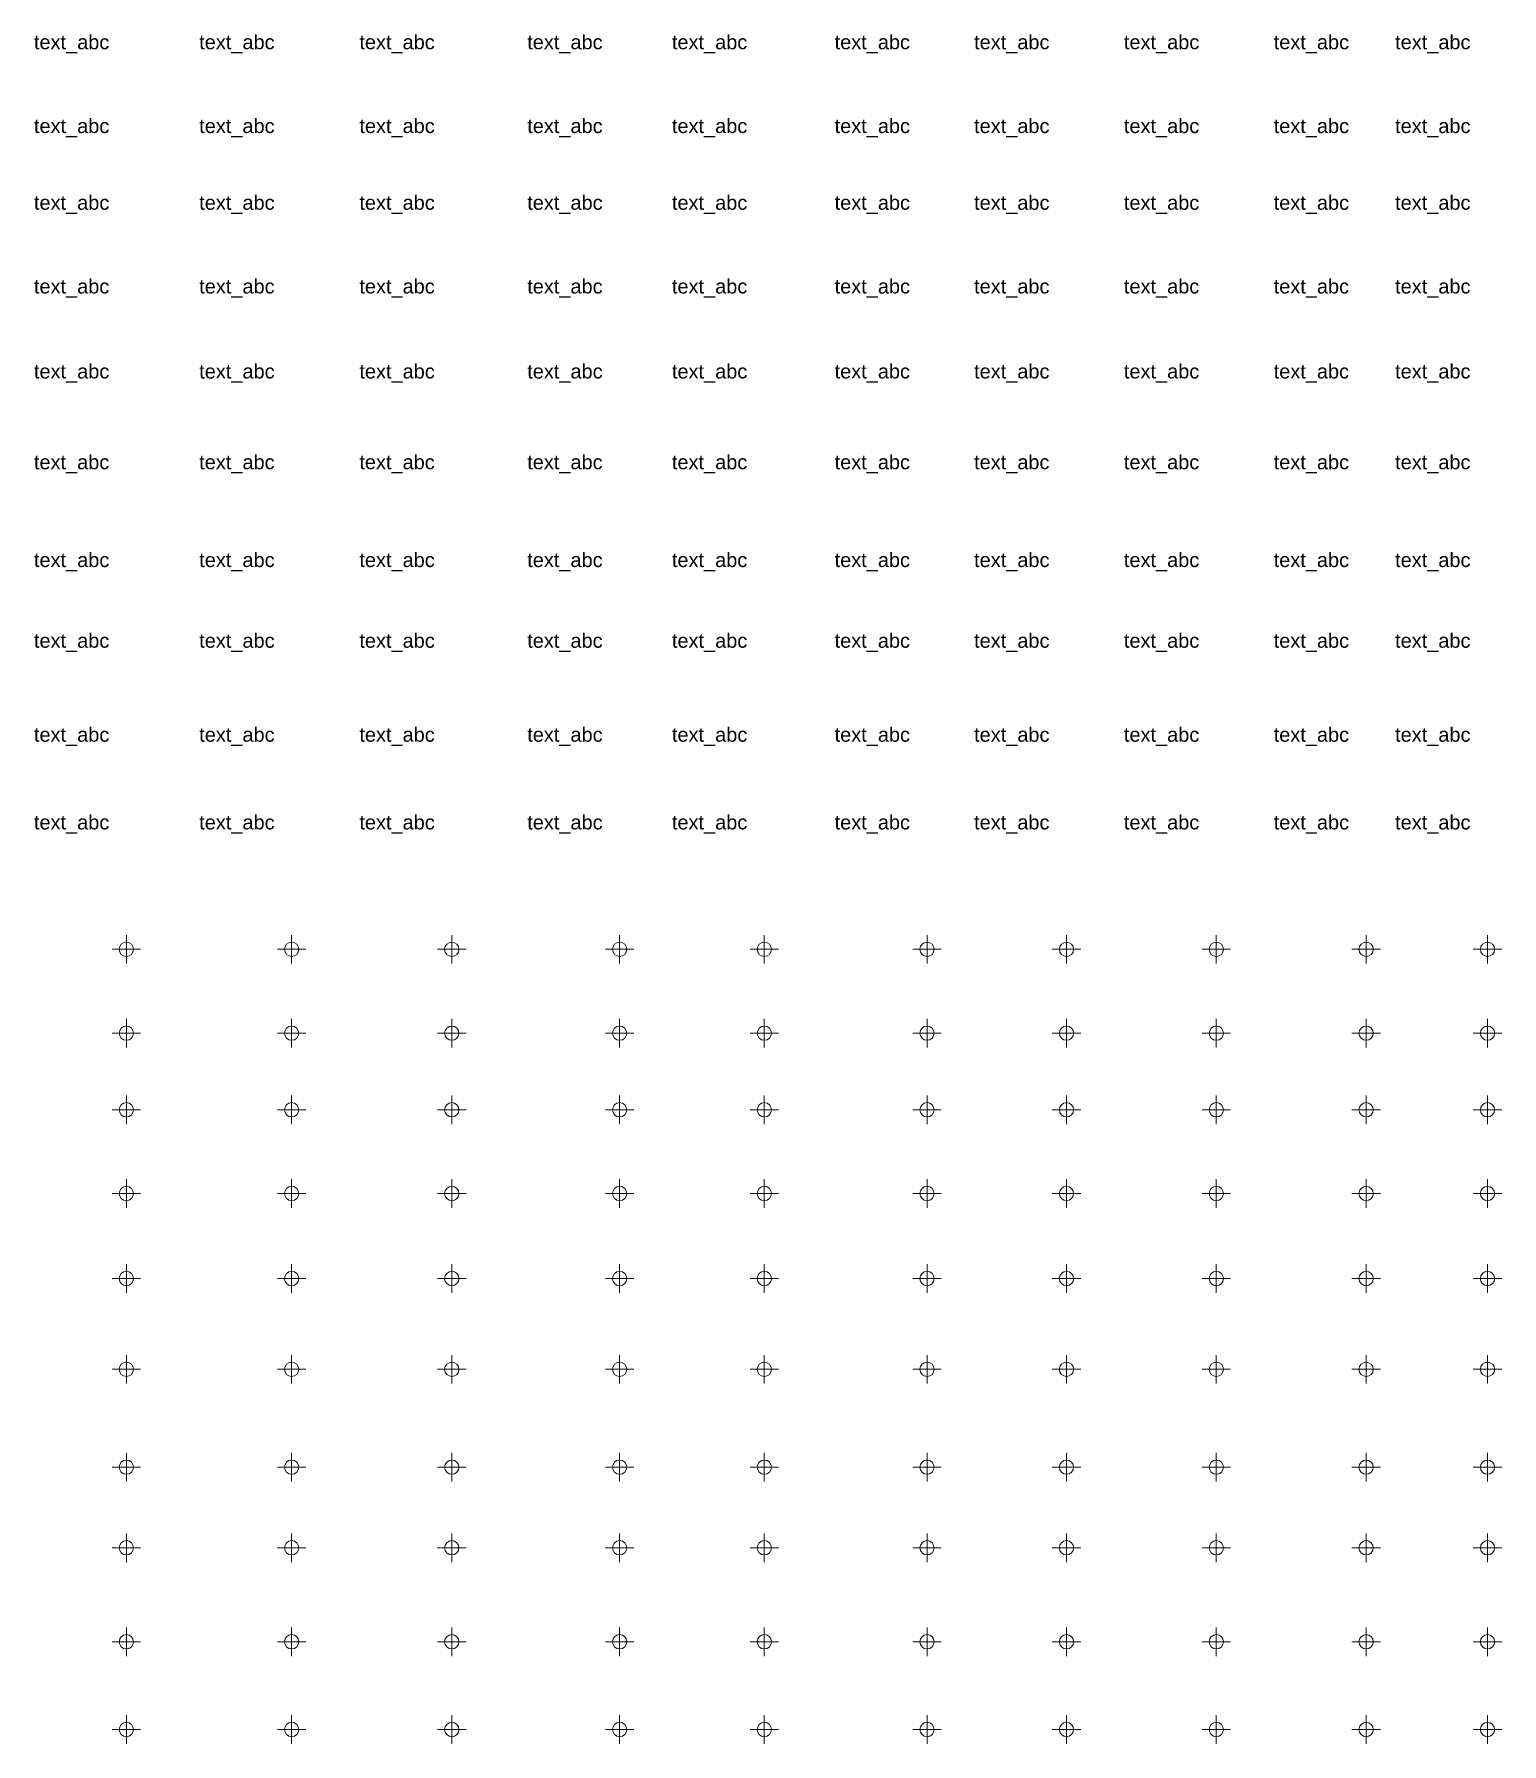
# Model space of a CAD drawing. Header units: inches. Extents: x 1.4 to 93.9, y 3.1 to 27.1.
# Drawn here: x 73.33 to 93.9, y 3.1 to 27.05 of the extents above; entities that cross this region are included whole.
import ezdxf

# ---------------------------------------------------------------- set-up
doc = ezdxf.new("R2010")
doc.units = ezdxf.units.IN
doc.header["$MEASUREMENT"] = 0
doc.header["$PDMODE"] = 34
doc.header["$PDSIZE"] = 0.2
doc.layers.add('Bod-cislo', color=191, linetype='Continuous')
doc.layers.add('bod-oznac', color=6, linetype='Continuous')
doc.styles.get("Standard").update_dxf_attribs({"font": 'arial.ttf'})

msp = doc.modelspace()

# ---------------------------------------------------------------- texts
at = {"layer": 'Bod-cislo', "linetype": 'Continuous', "lineweight": 0}
for p in [(73.33, 26.844, 225.518), (75.646, 26.844, 225.518), (77.89, 26.844, 225.518), (80.242, 26.844, 225.518), (82.269, 26.844, 225.518), (84.549, 26.844, 225.518), (86.503, 26.844, 225.518), (88.602, 26.844, 225.518), (90.701, 26.844, 225.518), (92.402, 26.844, 225.518), (73.33, 25.669, 225.518), (75.646, 25.669, 225.518), (77.89, 25.669, 225.518), (80.242, 25.669, 225.518), (82.269, 25.669, 225.518), (84.549, 25.669, 225.518), (86.503, 25.669, 225.518), (88.602, 25.669, 225.518), (90.701, 25.669, 225.518), (92.402, 25.669, 225.518), (73.33, 24.594, 225.518), (75.646, 24.594, 225.518), (77.89, 24.594, 225.518), (80.242, 24.594, 225.518), (82.269, 24.594, 225.518), (84.549, 24.594, 225.518), (86.503, 24.594, 225.518), (88.602, 24.594, 225.518), (90.701, 24.594, 225.518), (92.402, 24.594, 225.518), (73.33, 23.421, 225.518), (75.646, 23.421, 225.518), (77.89, 23.421, 225.518), (80.242, 23.421, 225.518), (82.269, 23.421, 225.518), (84.549, 23.421, 225.518), (86.503, 23.421, 225.518), (88.602, 23.421, 225.518), (90.701, 23.421, 225.518), (92.402, 23.421, 225.518), (73.33, 22.23, 225.518), (75.646, 22.23, 225.518), (77.89, 22.23, 225.518), (80.242, 22.23, 225.518), (82.269, 22.23, 225.518), (84.549, 22.23, 225.518), (86.503, 22.23, 225.518), (88.602, 22.23, 225.518), (90.701, 22.23, 225.518), (92.402, 22.23, 225.518), (73.33, 20.958, 225.518), (75.646, 20.958, 225.518), (77.89, 20.958, 225.518), (80.242, 20.958, 225.518), (82.269, 20.958, 225.518), (84.549, 20.958, 225.518), (86.503, 20.958, 225.518), (88.602, 20.958, 225.518), (90.701, 20.958, 225.518), (92.402, 20.958, 225.518), (73.33, 19.587, 225.518), (75.646, 19.587, 225.518), (77.89, 19.587, 225.518), (80.242, 19.587, 225.518), (82.269, 19.587, 225.518), (84.549, 19.587, 225.518), (86.503, 19.587, 225.518), (88.602, 19.587, 225.518), (90.701, 19.587, 225.518), (92.402, 19.587, 225.518), (73.33, 18.456, 225.518), (75.646, 18.456, 225.518), (77.89, 18.456, 225.518), (80.242, 18.456, 225.518), (82.269, 18.456, 225.518), (84.549, 18.456, 225.518), (86.503, 18.456, 225.518), (88.602, 18.456, 225.518), (90.701, 18.456, 225.518), (92.402, 18.456, 225.518), (73.33, 17.139, 225.518), (75.646, 17.139, 225.518), (77.89, 17.139, 225.518), (80.242, 17.139, 225.518), (82.269, 17.139, 225.518), (84.549, 17.139, 225.518), (86.503, 17.139, 225.518), (88.602, 17.139, 225.518), (90.701, 17.139, 225.518), (92.402, 17.139, 225.518), (73.33, 15.91, 225.518), (75.646, 15.91, 225.518), (77.89, 15.91, 225.518), (80.242, 15.91, 225.518), (82.269, 15.91, 225.518), (84.549, 15.91, 225.518), (86.503, 15.91, 225.518), (88.602, 15.91, 225.518), (90.701, 15.91, 225.518), (92.402, 15.91, 225.518)]:
    msp.add_text('text_abc', height=0.2, dxfattribs=at).set_placement(p)

# ---------------------------------------------------------------- linework, layer by layer
at = {"layer": 'bod-oznac', "linetype": 'Continuous', "lineweight": 0}
for p in [(74.625, 14.23, 170.631), (76.941, 14.23, 170.631), (79.185, 14.23, 170.631), (81.537, 14.23, 170.631), (83.564, 14.23, 170.631), (85.844, 14.23, 170.631), (87.798, 14.23, 170.631), (89.897, 14.23, 170.631), (91.996, 14.23, 170.631), (93.697, 14.23, 170.631), (74.625, 13.055, 170.631), (76.941, 13.055, 170.631), (79.185, 13.055, 170.631), (81.537, 13.055, 170.631), (83.564, 13.055, 170.631), (85.844, 13.055, 170.631), (87.798, 13.055, 170.631), (89.897, 13.055, 170.631), (91.996, 13.055, 170.631), (93.697, 13.055, 170.631), (74.625, 11.981, 170.631), (76.941, 11.981, 170.631), (79.185, 11.981, 170.631), (81.537, 11.981, 170.631), (83.564, 11.981, 170.631), (85.844, 11.981, 170.631), (87.798, 11.981, 170.631), (89.897, 11.981, 170.631), (91.996, 11.981, 170.631), (93.697, 11.981, 170.631), (74.625, 10.808, 170.631), (76.941, 10.808, 170.631), (79.185, 10.808, 170.631), (81.537, 10.808, 170.631), (83.564, 10.808, 170.631), (85.844, 10.808, 170.631), (87.798, 10.808, 170.631), (89.897, 10.808, 170.631), (91.996, 10.808, 170.631), (93.697, 10.808, 170.631), (74.625, 9.616, 170.631), (76.941, 9.616, 170.631), (79.185, 9.616, 170.631), (81.537, 9.616, 170.631), (83.564, 9.616, 170.631), (85.844, 9.616, 170.631), (87.798, 9.616, 170.631), (89.897, 9.616, 170.631), (91.996, 9.616, 170.631), (93.697, 9.616, 170.631), (74.625, 8.344, 170.631), (76.941, 8.344, 170.631), (79.185, 8.344, 170.631), (81.537, 8.344, 170.631), (83.564, 8.344, 170.631), (85.844, 8.344, 170.631), (87.798, 8.344, 170.631), (89.897, 8.344, 170.631), (91.996, 8.344, 170.631), (93.697, 8.344, 170.631), (74.625, 6.973, 170.631), (76.941, 6.973, 170.631), (79.185, 6.973, 170.631), (81.537, 6.973, 170.631), (83.564, 6.973, 170.631), (85.844, 6.973, 170.631), (87.798, 6.973, 170.631), (89.897, 6.973, 170.631), (91.996, 6.973, 170.631), (93.697, 6.973, 170.631), (74.625, 5.843, 170.631), (76.941, 5.843, 170.631), (79.185, 5.843, 170.631), (81.537, 5.843, 170.631), (83.564, 5.843, 170.631), (85.844, 5.843, 170.631), (87.798, 5.843, 170.631), (89.897, 5.843, 170.631), (91.996, 5.843, 170.631), (93.697, 5.843, 170.631), (74.625, 4.526, 170.631), (76.941, 4.526, 170.631), (79.185, 4.526, 170.631), (81.537, 4.526, 170.631), (83.564, 4.526, 170.631), (85.844, 4.526, 170.631), (87.798, 4.526, 170.631), (89.897, 4.526, 170.631), (91.996, 4.526, 170.631), (93.697, 4.526, 170.631), (74.625, 3.296, 170.631), (76.941, 3.296, 170.631), (79.185, 3.296, 170.631), (81.537, 3.296, 170.631), (83.564, 3.296, 170.631), (85.844, 3.296, 170.631), (87.798, 3.296, 170.631), (89.897, 3.296, 170.631), (91.996, 3.296, 170.631), (93.697, 3.296, 170.631)]:
    msp.add_point(p, dxfattribs=at)

msp.set_redraw_order([(e.dxf.handle, doc.entitydb.next_handle()) for e in msp.query("TEXT MTEXT ATTDEF DIMENSION ARC_DIMENSION")])  # texts and dimensions are drawn at this point

doc.saveas('drawing.dxf')
